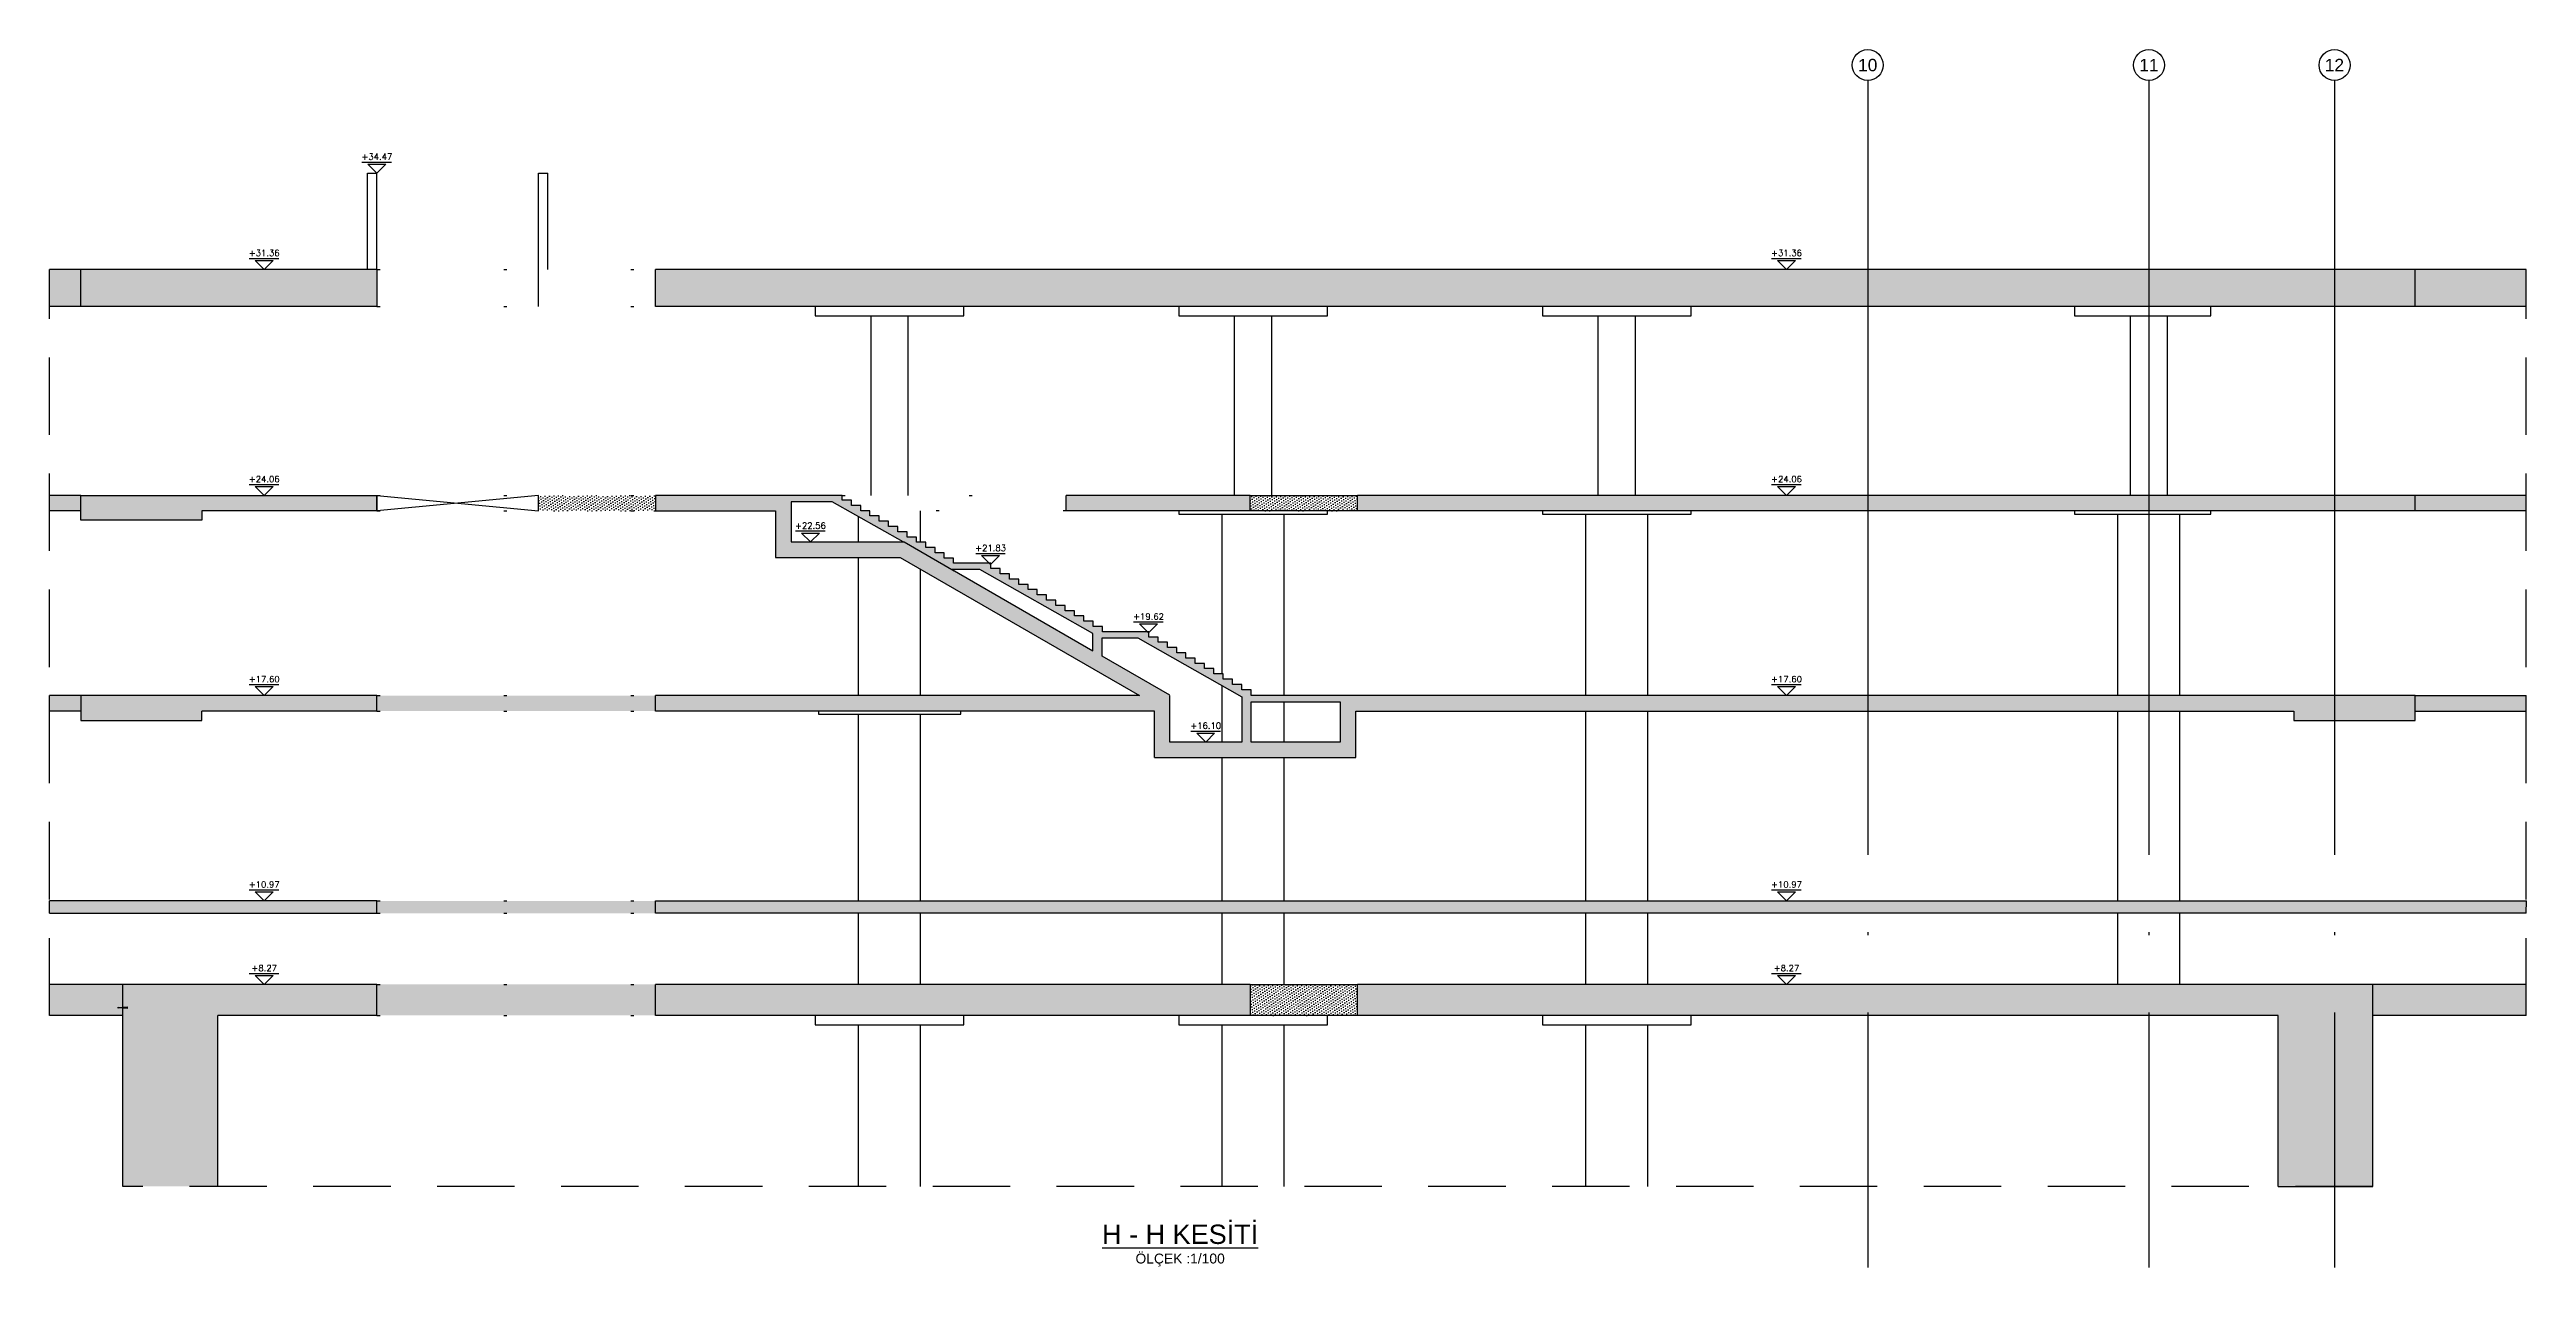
# Model space of a CAD drawing. Header units: millimetres. Extents: x 400392 to 401381, y 4543975 to 4544147.
# Drawn here: x 401219.4 to 401299.4, y 4544015.3 to 4544054.7 of the extents above; entities that cross this region are included whole.
import ezdxf
from ezdxf.enums import TextEntityAlignment as Align

# ---------------------------------------------------------------- set-up
doc = ezdxf.new("R2010")
doc.units = ezdxf.units.MM
for name, pattern in [('ACAD_ISO05W100', [33, 24, -3, 0, -3, 0, -3]), ('AKS', [3, 2.5, -0.25, 0, -0.25]), ('CIZGI', [0.4, 0.25, -0.15]), ('CONTINU', [0]), ('Dot', [4, 0, -4]), ('HIDDEN', [0.375, 0.25, -0.125])]:
    doc.linetypes.add(name, pattern=pattern)
for name, color, linetype in [('aks prota', 2, 'AKS'), ('caks prota', 4, 'Continuous'), ('görünüş prota', 4, 'Continuous'), ('iderzi_PROTA', 3, 'Continuous'), ('kesik prota', 2, 'CIZGI'), ('kesit prota', 1, 'Continuous'), ('kesit tarama prota', 252, 'Continuous'), ('kolon tarama prota', 252, 'Continuous'), ('kot prota', 4, 'Continuous'), ('PRT-CST-rc_level', 6, 'Continuous'), ('PRT-CST-rc_levermark', 4, 'Continuous'), ('st_s_su tutucu', 2, 'Continuous'), ('st_s_ölçü', 4, 'Continuous'), ('t35 prota', 3, 'Continuous'), ('taks prota', 7, 'Continuous'), ('tplan prota', 7, 'Continuous')]:
    doc.layers.add(name, color=color, linetype=linetype)
doc.styles.add('Arial', font='Arial.ttf')
doc.styles.add('OLCU', font='romanstw.shx')
doc.styles.add('TAKS', font='Arial Unicode.ttf')
pattern_1 = [(36, (401060.17728, 4543702.77292), (-0.014547592, 0.087543451), [0, -0.079375])]

msp = doc.modelspace()

# ---------------------------------------------------------------- texts
at = {"layer": 't35 prota', "style": 'Arial'}
msp.add_text('ÖLÇEK :1/100', height=0.32, rotation=0.01179, dxfattribs=at).set_placement((401255.91, 4544015.611), align=Align.MIDDLE)
at = {"layer": 'taks prota', "style": 'TAKS'}
for s, p in [('10', (401278.111, 4544054.166)), ('11', (401287.191, 4544054.166)), ('12', (401293.18, 4544054.166))]:
    msp.add_text(s, height=0.4, dxfattribs=at).set_placement(p, align=Align.MIDDLE_CENTER)
at = {"layer": 'tplan prota', "style": 'Arial'}
msp.add_text('%%UH - H KESİTİ', height=0.625, rotation=0.01179, dxfattribs=at).set_placement((401255.91, 4544016.486), align=Align.MIDDLE)

# ---------------------------------------------------------------- blocks, each defined once
blk = doc.blocks.new('KOTK5')
at = {"layer": 'PRT-CST-rc_levermark'}
blk.add_line((217, 160), (-213, 160), dxfattribs=at)
blk.add_lwpolyline([(130, 130), (-130, 130), (0, 0)], close=True, dxfattribs=at)
at = {"layer": 'PRT-CST-rc_level', "style": 'OLCU'}
blk.add_attdef('000.00', text='', height=90, dxfattribs=at).set_placement((0, 193), align=Align.CENTER)
blk = doc.blocks.new('D')
at = {"layer": 'st_s_su tutucu', "linetype": 'CONTINU', "ltscale": 0.2}
for p, q in [((-39988, 52508), (-39993, 52508)), ((-39993, 52508), (-39993, 52507)), ((-39993, 52507), (-39991, 52506)), ((-39991, 52499), (-39992, 52499)), ((-39992, 52499), (-39992, 52498)), ((-39992, 52498), (-39991, 52498)), ((-39991, 52489), (-39992, 52489)), ((-39992, 52489), (-39992, 52488)), ((-39992, 52488), (-39991, 52488)), ((-39991, 52479), (-39992, 52479)), ((-39992, 52479), (-39992, 52478)), ((-39992, 52478), (-39991, 52478)), ((-39992, 52468), (-39992, 52469)), ((-39992, 52469), (-39991, 52469)), ((-39991, 52468), (-39992, 52468)), ((-39991, 52506), (-39991, 52499)), ((-39991, 52498), (-39991, 52489)), ((-39991, 52488), (-39991, 52479)), ((-39991, 52469), (-39991, 52478)), ((-39991, 52459), (-39991, 52468)), ((-39990, 52506), (-39988, 52507)), ((-39990, 52499), (-39990, 52506)), ((-39989, 52499), (-39990, 52499)), ((-39990, 52489), (-39990, 52498)), ((-39990, 52498), (-39989, 52498)), ((-39989, 52489), (-39990, 52489)), ((-39990, 52479), (-39990, 52488)), ((-39990, 52488), (-39989, 52488)), ((-39989, 52479), (-39990, 52479)), ((-39990, 52478), (-39989, 52478)), ((-39990, 52478), (-39990, 52469)), ((-39990, 52469), (-39989, 52469)), ((-39989, 52468), (-39990, 52468)), ((-39990, 52468), (-39990, 52459)), ((-39989, 52498), (-39989, 52499)), ((-39989, 52488), (-39989, 52489)), ((-39989, 52478), (-39989, 52479)), ((-39989, 52469), (-39989, 52468)), ((-39988, 52507), (-39988, 52508)), ((-39993, 52449), (-39991, 52450)), ((-39993, 52448), (-39993, 52449)), ((-39988, 52448), (-39993, 52448)), ((-39992, 52458), (-39992, 52459)), ((-39992, 52459), (-39991, 52459)), ((-39991, 52458), (-39992, 52458)), ((-39991, 52450), (-39991, 52458)), ((-39990, 52459), (-39989, 52459)), ((-39989, 52458), (-39990, 52458)), ((-39990, 52458), (-39990, 52450)), ((-39990, 52450), (-39988, 52449)), ((-39989, 52459), (-39989, 52458)), ((-39988, 52449), (-39988, 52448))]:
    blk.add_line(p, q, dxfattribs=at)

# ---------------------------------------------------------------- hatches: boundary and pattern name
at = {"layer": 'kesit tarama prota'}
h = msp.add_hatch(color=256, dxfattribs=at)
h.dxf.hatch_style = 1
h.paths.add_polyline_path([(401220.418, 4544047.565), (401219.406, 4544047.565), (401219.406, 4544046.365), (401220.418, 4544046.365)])
h.paths.add_polyline_path([(401229.976, 4544047.565), (401220.418, 4544047.565), (401220.418, 4544046.365), (401229.976, 4544046.365)])
h = msp.add_hatch(color=256, dxfattribs=at)
h.dxf.hatch_style = 1
h.paths.add_polyline_path([(401295.782, 4544047.565), (401238.976, 4544047.565), (401238.976, 4544046.365), (401295.782, 4544046.365)])
h = msp.add_hatch(color=256, dxfattribs=at)
h.dxf.hatch_style = 1
h.paths.add_polyline_path([(401299.375, 4544047.565), (401295.782, 4544047.565), (401295.782, 4544046.365), (401299.375, 4544046.365)])
h = msp.add_hatch(color=256, dxfattribs=at)
h.dxf.hatch_style = 1
h.paths.add_polyline_path([(401220.415, 4544040.265), (401219.406, 4544040.265), (401219.406, 4544039.765), (401220.415, 4544039.765)])
h.paths.add_polyline_path([(401229.976, 4544040.265), (401220.415, 4544040.265), (401220.415, 4544039.465), (401224.328, 4544039.465), (401224.328, 4544039.765), (401229.976, 4544039.765)])
h = msp.add_hatch(dxfattribs=at)
h.set_pattern_fill('DOTS', color=2, scale=0.05, angle=36)
h.set_pattern_definition(pattern_1)
h.paths.add_polyline_path([(401238.976, 4544040.265), (401235.196, 4544040.265), (401235.196, 4544039.765), (401238.976, 4544039.765)])
h = msp.add_hatch(color=256, dxfattribs=at)
h.dxf.hatch_style = 1
h.paths.add_polyline_path([(401295.782, 4544033.805), (401258.199, 4544033.805), (401258.199, 4544033.995), (401257.899, 4544033.995), (401257.899, 4544034.165), (401257.599, 4544034.165), (401257.599, 4544034.335), (401257.299, 4544034.335), (401257.299, 4544034.505), (401256.999, 4544034.505), (401256.999, 4544034.675), (401256.699, 4544034.675), (401256.699, 4544034.845), (401256.399, 4544034.845), (401256.399, 4544035.015), (401256.099, 4544035.015), (401256.099, 4544035.185), (401255.799, 4544035.185), (401255.799, 4544035.355), (401255.499, 4544035.355), (401255.499, 4544035.525), (401255.199, 4544035.525), (401255.199, 4544035.695), (401254.899, 4544035.695), (401254.899, 4544035.865), (401253.399, 4544035.865), (401253.399, 4544036.035), (401253.099, 4544036.035), (401253.099, 4544036.205), (401252.799, 4544036.205), (401252.799, 4544036.375), (401252.499, 4544036.375), (401252.499, 4544036.545), (401252.199, 4544036.545), (401252.199, 4544036.715), (401251.899, 4544036.715), (401251.899, 4544036.885), (401251.599, 4544036.885), (401251.599, 4544037.055), (401251.299, 4544037.055), (401251.299, 4544037.225), (401250.999, 4544037.225), (401250.999, 4544037.395), (401250.699, 4544037.395), (401250.699, 4544037.565), (401250.399, 4544037.565), (401250.399, 4544037.735), (401250.099, 4544037.735), (401250.099, 4544037.905), (401249.799, 4544037.905), (401249.799, 4544038.075), (401248.596, 4544038.075), (401248.596, 4544038.245), (401248.296, 4544038.245), (401248.296, 4544038.415), (401247.996, 4544038.415), (401247.996, 4544038.585), (401247.696, 4544038.585), (401247.696, 4544038.755), (401247.396, 4544038.755), (401247.396, 4544038.925), (401247.096, 4544038.925), (401247.096, 4544039.095), (401246.796, 4544039.095), (401246.796, 4544039.265), (401246.496, 4544039.265), (401246.496, 4544039.435), (401246.196, 4544039.435), (401246.196, 4544039.605), (401245.896, 4544039.605), (401245.896, 4544039.775), (401245.596, 4544039.775), (401245.596, 4544039.945), (401245.296, 4544039.945), (401245.296, 4544040.115), (401244.996, 4544040.115), (401244.996, 4544040.265), (401238.976, 4544040.265), (401238.976, 4544039.765), (401242.847, 4544039.765), (401242.847, 4544038.265), (401246.87, 4544038.265), (401254.595, 4544033.805), (401238.976, 4544033.805), (401238.976, 4544033.305), (401255.082, 4544033.305), (401255.082, 4544031.805), (401261.582, 4544031.805), (401261.582, 4544033.305), (401291.869, 4544033.305), (401291.869, 4544033.005), (401295.782, 4544033.005)])
h.paths.add_polyline_path([(401248.546, 4544037.875), (401249.446, 4544037.875), (401253.091, 4544035.809), (401253.091, 4544035.251)], flags=16)
h.paths.add_polyline_path([(401253.391, 4544035.077), (401253.391, 4544035.665), (401254.546, 4544035.665), (401257.899, 4544033.765), (401257.899, 4544032.305), (401255.582, 4544032.305), (401255.582, 4544033.813)], flags=16)
h.paths.add_polyline_path([(401258.199, 4544033.605), (401261.082, 4544033.605), (401261.082, 4544032.305), (401258.199, 4544032.305)], flags=16)
h.paths.add_polyline_path([(401246.973, 4544038.765), (401243.347, 4544038.765), (401243.347, 4544040.065), (401244.679, 4544040.065)], flags=16)
h = msp.add_hatch(color=256, dxfattribs=at)
h.dxf.hatch_style = 1
h.paths.add_polyline_path([(401258.169, 4544040.265), (401252.229, 4544040.265), (401252.229, 4544039.765), (401258.169, 4544039.765)])
h.paths.add_polyline_path([(401295.782, 4544040.265), (401261.639, 4544040.265), (401261.639, 4544039.765), (401295.782, 4544039.765)])
h = msp.add_hatch(dxfattribs=at)
h.set_pattern_fill('DOTS', color=2, scale=0.05, angle=36)
h.set_pattern_definition(pattern_1)
h.paths.add_polyline_path([(401261.639, 4544040.265), (401258.169, 4544040.265), (401258.169, 4544039.765), (401261.639, 4544039.765)])
h = msp.add_hatch(color=256, dxfattribs=at)
h.dxf.hatch_style = 1
h.paths.add_polyline_path([(401299.375, 4544040.265), (401295.782, 4544040.265), (401295.782, 4544039.765), (401299.375, 4544039.765)])
h = msp.add_hatch(color=256, dxfattribs=at)
h.dxf.hatch_style = 1
h.paths.add_polyline_path([(401220.415, 4544033.805), (401219.406, 4544033.805), (401219.406, 4544033.305), (401220.415, 4544033.305)])
h.paths.add_polyline_path([(401229.976, 4544033.805), (401220.415, 4544033.805), (401220.415, 4544033.005), (401224.328, 4544033.005), (401224.328, 4544033.305), (401229.976, 4544033.305)])
h = msp.add_hatch(dxfattribs=at)
h.set_pattern_fill('DOTS', color=2, scale=0.05, angle=36)
h.set_pattern_definition(pattern_1)
h.paths.add_polyline_path([(401238.976, 4544033.805), (401229.976, 4544033.805), (401229.976, 4544033.305), (401238.976, 4544033.305)])
h = msp.add_hatch(color=256, dxfattribs=at)
h.dxf.hatch_style = 1
h.paths.add_polyline_path([(401299.375, 4544033.805), (401295.782, 4544033.805), (401295.782, 4544033.305), (401299.375, 4544033.305)])
h = msp.add_hatch(color=256, dxfattribs=at)
h.dxf.hatch_style = 1
h.paths.add_polyline_path([(401229.976, 4544027.175), (401219.406, 4544027.175), (401219.406, 4544026.775), (401229.976, 4544026.775)])
h = msp.add_hatch(dxfattribs=at)
h.set_pattern_fill('DOTS', color=2, scale=0.05, angle=36)
h.set_pattern_definition(pattern_1)
h.paths.add_polyline_path([(401238.976, 4544027.175), (401229.976, 4544027.175), (401229.976, 4544026.775), (401238.976, 4544026.775)])
h = msp.add_hatch(color=256, dxfattribs=at)
h.dxf.hatch_style = 1
h.paths.add_polyline_path([(401299.38, 4544027.175), (401238.976, 4544027.175), (401238.976, 4544026.775), (401299.375, 4544026.775)])
h = msp.add_hatch(color=256, dxfattribs=at)
h.dxf.hatch_style = 1
h.paths.add_polyline_path([(401224.835, 4544023.475), (401229.976, 4544023.475), (401229.976, 4544024.475), (401219.406, 4544024.475), (401219.406, 4544023.475), (401221.772, 4544023.475), (401221.772, 4544017.957), (401224.835, 4544017.957)])
h = msp.add_hatch(dxfattribs=at)
h.set_pattern_fill('DOTS', color=2, scale=0.05, angle=36)
h.set_pattern_definition(pattern_1)
h.paths.add_polyline_path([(401238.976, 4544024.475), (401229.976, 4544024.475), (401229.976, 4544023.475), (401238.976, 4544023.475)])
h = msp.add_hatch(color=256, dxfattribs=at)
h.dxf.hatch_style = 1
h.paths.add_polyline_path([(401258.169, 4544024.475), (401238.976, 4544024.475), (401238.976, 4544023.475), (401258.169, 4544023.475)])
h = msp.add_hatch(dxfattribs=at)
h.set_pattern_fill('DOTS', color=2, scale=0.05, angle=36)
h.set_pattern_definition(pattern_1)
h.paths.add_polyline_path([(401261.639, 4544024.475), (401258.169, 4544024.475), (401258.169, 4544023.475), (401261.639, 4544023.475)])
h = msp.add_hatch(color=256, dxfattribs=at)
h.dxf.hatch_style = 1
h.paths.add_polyline_path([(401294.421, 4544023.475), (401299.375, 4544023.475), (401299.375, 4544024.475), (401261.639, 4544024.475), (401261.639, 4544023.475), (401291.359, 4544023.475), (401291.359, 4544017.957), (401294.421, 4544017.957)])

# ---------------------------------------------------------------- linework, layer by layer
at = {"layer": 'aks prota', "ltscale": 10}
for p, q in [((401278.111, 4544053.666), (401278.111, 4544015.337)), ((401287.191, 4544053.666), (401287.191, 4544015.337)), ((401293.183, 4544053.666), (401293.183, 4544015.337))]:
    msp.add_line(p, q, dxfattribs=at)
at = {"layer": 'caks prota', "ltscale": 0.05}
for centre in [(401278.111, 4544054.166), (401287.191, 4544054.166), (401293.183, 4544054.166)]:
    msp.add_circle(centre, 0.5, dxfattribs=at)
at = {"layer": 'görünüş prota'}
for p, q in [((401245.93, 4544040.265), (401245.93, 4544046.065)), ((401247.13, 4544040.265), (401247.13, 4544046.065)), ((401257.669, 4544040.265), (401257.669, 4544046.065)), ((401258.869, 4544040.265), (401258.869, 4544046.065)), ((401269.411, 4544040.265), (401269.411, 4544046.065)), ((401270.611, 4544040.265), (401270.611, 4544046.065)), ((401286.591, 4544040.265), (401286.591, 4544046.065)), ((401287.791, 4544040.265), (401287.791, 4544046.065)), ((401245.53, 4544038.765), (401245.53, 4544039.583)), ((401247.53, 4544038.755), (401247.53, 4544039.765)), ((401257.269, 4544034.505), (401257.269, 4544039.665)), ((401259.269, 4544033.805), (401259.269, 4544039.665)), ((401269.011, 4544033.805), (401269.011, 4544039.665)), ((401271.011, 4544033.805), (401271.011, 4544039.665)), ((401286.191, 4544033.805), (401286.191, 4544039.665)), ((401288.191, 4544033.805), (401288.191, 4544039.665)), ((401245.53, 4544033.805), (401245.53, 4544038.265)), ((401247.53, 4544033.805), (401247.53, 4544037.884)), ((401257.269, 4544032.305), (401257.269, 4544034.122)), ((401259.269, 4544032.305), (401259.269, 4544033.605)), ((401245.53, 4544027.175), (401245.53, 4544033.205)), ((401247.53, 4544027.175), (401247.53, 4544033.205)), ((401269.011, 4544027.175), (401269.011, 4544033.305)), ((401271.011, 4544027.175), (401271.011, 4544033.305)), ((401286.191, 4544027.175), (401286.191, 4544033.305)), ((401288.191, 4544027.175), (401288.191, 4544033.305)), ((401257.269, 4544027.175), (401257.269, 4544031.805)), ((401259.269, 4544027.175), (401259.269, 4544031.805)), ((401245.53, 4544024.475), (401245.53, 4544026.775)), ((401247.53, 4544024.475), (401247.53, 4544026.775)), ((401257.269, 4544024.475), (401257.269, 4544026.775)), ((401259.269, 4544024.475), (401259.269, 4544026.775)), ((401269.011, 4544024.475), (401269.011, 4544026.775)), ((401271.011, 4544024.475), (401271.011, 4544026.775)), ((401286.191, 4544024.475), (401286.191, 4544026.775)), ((401288.191, 4544024.475), (401288.191, 4544026.775)), ((401245.53, 4544017.957), (401245.53, 4544023.175)), ((401247.53, 4544017.957), (401247.53, 4544023.175)), ((401257.269, 4544017.957), (401257.269, 4544023.175)), ((401259.269, 4544017.957), (401259.269, 4544023.175)), ((401269.011, 4544017.957), (401269.011, 4544023.175)), ((401271.011, 4544017.957), (401271.011, 4544023.175))]:
    msp.add_line(p, q, dxfattribs=at)
for points in [[(401229.676, 4544047.565), (401229.676, 4544050.675)], [(401229.676, 4544050.675), (401229.976, 4544050.675)], [(401229.976, 4544047.565), (401229.976, 4544050.675)], [(401235.196, 4544046.365), (401235.196, 4544050.675)], [(401235.196, 4544050.675), (401235.496, 4544050.675)], [(401235.496, 4544047.565), (401235.496, 4544050.675)], [(401244.13, 4544046.365), (401244.13, 4544046.065), (401248.93, 4544046.065), (401248.93, 4544046.365)], [(401255.869, 4544046.365), (401255.869, 4544046.065), (401260.669, 4544046.065), (401260.669, 4544046.365)], [(401267.608, 4544046.365), (401267.608, 4544046.065), (401272.408, 4544046.065), (401272.408, 4544046.365)], [(401284.787, 4544046.365), (401284.787, 4544046.065), (401289.187, 4544046.065), (401289.187, 4544046.365)], [(401258.169, 4544040.265), (401261.639, 4544040.265)], [(401255.869, 4544039.765), (401255.869, 4544039.665), (401260.669, 4544039.665), (401260.669, 4544039.765)], [(401261.639, 4544039.765), (401258.169, 4544039.765)], [(401267.608, 4544039.765), (401267.608, 4544039.665), (401272.408, 4544039.665), (401272.408, 4544039.765)], [(401284.787, 4544039.765), (401284.787, 4544039.665), (401289.187, 4544039.665), (401289.187, 4544039.765)], [(401244.23, 4544033.305), (401244.23, 4544033.205), (401248.83, 4544033.205), (401248.83, 4544033.305)], [(401258.169, 4544024.475), (401261.639, 4544024.475)], [(401244.13, 4544023.475), (401244.13, 4544023.175), (401248.93, 4544023.175), (401248.93, 4544023.475)], [(401255.869, 4544023.475), (401255.869, 4544023.175), (401260.669, 4544023.175), (401260.669, 4544023.475)], [(401261.639, 4544023.475), (401258.169, 4544023.475)], [(401267.61, 4544023.475), (401267.61, 4544023.175), (401272.41, 4544023.175), (401272.41, 4544023.475)]]:
    msp.add_lwpolyline(points, dxfattribs=at)
at = {"layer": 'görünüş prota', "color": 4, "linetype": 'Dot'}
for points in [[(401229.976, 4544047.565), (401238.976, 4544047.565)], [(401229.976, 4544046.365), (401238.976, 4544046.365)], [(401229.976, 4544040.265), (401238.976, 4544040.265)], [(401244.996, 4544040.265), (401252.229, 4544040.265)], [(401229.976, 4544039.765), (401238.976, 4544039.765)], [(401252.229, 4544039.765), (401245.896, 4544039.765)], [(401229.976, 4544033.805), (401238.976, 4544033.805)], [(401229.976, 4544033.305), (401238.976, 4544033.305)], [(401229.976, 4544027.175), (401238.976, 4544027.175)], [(401229.976, 4544026.775), (401238.976, 4544026.775)], [(401229.976, 4544024.475), (401238.976, 4544024.475)], [(401229.976, 4544023.475), (401238.976, 4544023.475)]]:
    msp.add_lwpolyline(points, dxfattribs=at)
at = {"layer": 'iderzi_PROTA', "linetype": 'ACAD_ISO05W100', "ltscale": 2}
for p, q in [((401221.772, 4544023.475), (401221.772, 4544024.475)), ((401294.421, 4544023.475), (401294.421, 4544024.475))]:
    msp.add_line(p, q, dxfattribs=at)
at = {"layer": 'kesik prota', "ltscale": 10}
msp.add_line((401294.421, 4544017.957), (401221.772, 4544017.957), dxfattribs=at)
at = {"layer": 'kesik prota', "linetype": 'HIDDEN', "ltscale": 10}
for points in [[(401219.406, 4544023.475), (401219.406, 4544047.565)], [(401299.375, 4544023.475), (401299.375, 4544047.565)]]:
    msp.add_lwpolyline(points, dxfattribs=at)
at = {"layer": 'kesik prota', "ltscale": 10}
msp.add_lwpolyline([(401246.973, 4544038.765), (401247.004, 4544038.765), (401248.61, 4544037.838)], dxfattribs=at)
at = {"layer": 'kesit prota', "color": 1}
for p, q in [((401229.976, 4544047.565), (401219.406, 4544047.565)), ((401229.976, 4544047.565), (401229.976, 4544046.365)), ((401299.375, 4544047.565), (401238.976, 4544047.565)), ((401238.976, 4544046.365), (401238.976, 4544047.565)), ((401229.976, 4544046.365), (401219.406, 4544046.365)), ((401299.375, 4544046.365), (401238.976, 4544046.365)), ((401258.169, 4544040.265), (401252.229, 4544040.265)), ((401252.229, 4544039.765), (401252.229, 4544040.265)), ((401258.169, 4544039.765), (401258.169, 4544040.265)), ((401299.375, 4544040.265), (401261.639, 4544040.265)), ((401261.639, 4544039.765), (401261.639, 4544040.265)), ((401295.782, 4544039.765), (401295.782, 4544040.265)), ((401258.169, 4544039.765), (401252.229, 4544039.765)), ((401299.375, 4544039.765), (401261.639, 4544039.765)), ((401220.415, 4544033.805), (401219.406, 4544033.805)), ((401229.976, 4544033.305), (401229.976, 4544033.805)), ((401238.976, 4544033.305), (401238.976, 4544033.805)), ((401220.415, 4544033.305), (401219.406, 4544033.305)), ((401229.976, 4544033.305), (401224.328, 4544033.305)), ((401255.082, 4544033.305), (401238.976, 4544033.305)), ((401255.082, 4544031.805), (401255.082, 4544033.305)), ((401261.582, 4544031.805), (401261.582, 4544033.305)), ((401255.082, 4544031.805), (401261.582, 4544031.805)), ((401229.976, 4544024.475), (401219.406, 4544024.475)), ((401229.976, 4544023.475), (401229.976, 4544024.475)), ((401258.169, 4544024.475), (401238.976, 4544024.475)), ((401238.976, 4544023.475), (401238.976, 4544024.475)), ((401258.169, 4544024.475), (401258.169, 4544023.475)), ((401299.375, 4544024.475), (401261.639, 4544024.475)), ((401261.639, 4544023.475), (401261.639, 4544024.475)), ((401221.772, 4544023.475), (401219.406, 4544023.475)), ((401221.772, 4544017.957), (401221.772, 4544023.475)), ((401229.976, 4544023.475), (401224.835, 4544023.475)), ((401224.835, 4544017.957), (401224.835, 4544023.475)), ((401258.169, 4544023.475), (401238.976, 4544023.475)), ((401291.359, 4544023.475), (401261.639, 4544023.475)), ((401291.359, 4544017.957), (401291.359, 4544023.475)), ((401299.375, 4544023.475), (401294.421, 4544023.475)), ((401294.421, 4544017.957), (401294.421, 4544023.475))]:
    msp.add_line(p, q, dxfattribs=at)
at = {"layer": 'kesit prota'}
for p, q in [((401220.418, 4544046.365), (401220.418, 4544047.565)), ((401295.782, 4544046.365), (401295.782, 4544047.565))]:
    msp.add_line(p, q, dxfattribs=at)
at = {"layer": 'kesit prota', "color": 1}
for points in [[(401220.415, 4544040.265), (401219.406, 4544040.265)], [(401220.415, 4544039.765), (401219.406, 4544039.765)], [(401242.847, 4544039.765), (401242.847, 4544038.265), (401246.87, 4544038.265), (401254.595, 4544033.805), (401238.976, 4544033.805)], [(401249.446, 4544037.875), (401248.546, 4544037.875), (401253.091, 4544035.251), (401253.091, 4544035.809), (401249.446, 4544037.875)], [(401255.582, 4544033.813), (401253.391, 4544035.077), (401253.391, 4544035.665), (401254.546, 4544035.665), (401257.899, 4544033.765), (401257.899, 4544032.305)], [(401257.899, 4544032.305), (401255.582, 4544032.305), (401255.582, 4544033.805)]]:
    msp.add_lwpolyline(points, dxfattribs=at)
for points in [[(401220.415, 4544040.265), (401229.976, 4544040.265), (401229.976, 4544039.765), (401224.328, 4544039.765), (401224.328, 4544039.465), (401220.415, 4544039.465)], [(401246.973, 4544038.765), (401244.679, 4544040.065), (401243.347, 4544040.065), (401243.347, 4544038.765)], [(401258.199, 4544033.605), (401261.082, 4544033.605), (401261.082, 4544032.305), (401258.199, 4544032.305)]]:
    msp.add_lwpolyline(points, close=True, dxfattribs=at)
at = {"layer": 'kesit prota'}
for points in [[(401261.582, 4544033.305), (401291.869, 4544033.305), (401291.869, 4544033.005), (401295.782, 4544033.005), (401295.782, 4544033.805), (401258.199, 4544033.805), (401258.199, 4544033.995), (401257.899, 4544033.995), (401257.899, 4544034.165), (401257.599, 4544034.165), (401257.599, 4544034.335), (401257.299, 4544034.335), (401257.299, 4544034.505), (401256.999, 4544034.505), (401256.999, 4544034.675), (401256.699, 4544034.675), (401256.699, 4544034.845), (401256.399, 4544034.845), (401256.399, 4544035.015), (401256.099, 4544035.015), (401256.099, 4544035.185), (401255.799, 4544035.185), (401255.799, 4544035.355), (401255.499, 4544035.355), (401255.499, 4544035.525), (401255.199, 4544035.525), (401255.199, 4544035.695), (401254.899, 4544035.695), (401254.899, 4544035.865), (401253.399, 4544035.865), (401253.399, 4544036.035), (401253.099, 4544036.035), (401253.099, 4544036.205), (401252.799, 4544036.205), (401252.799, 4544036.375), (401252.499, 4544036.375), (401252.499, 4544036.545), (401252.199, 4544036.545), (401252.199, 4544036.715), (401251.899, 4544036.715), (401251.899, 4544036.885), (401251.599, 4544036.885), (401251.599, 4544037.055), (401251.299, 4544037.055), (401251.299, 4544037.225), (401250.999, 4544037.225), (401250.999, 4544037.395), (401250.699, 4544037.395), (401250.699, 4544037.565), (401250.399, 4544037.565), (401250.399, 4544037.735), (401250.099, 4544037.735), (401250.099, 4544037.905), (401249.799, 4544037.905), (401249.799, 4544038.075), (401248.596, 4544038.075), (401248.596, 4544038.245), (401248.296, 4544038.245), (401248.296, 4544038.415), (401247.996, 4544038.415), (401247.996, 4544038.585), (401247.696, 4544038.585), (401247.696, 4544038.755), (401247.396, 4544038.755), (401247.396, 4544038.925), (401247.096, 4544038.925), (401247.096, 4544039.095), (401246.796, 4544039.095), (401246.796, 4544039.265), (401246.496, 4544039.265), (401246.496, 4544039.435), (401246.196, 4544039.435), (401246.196, 4544039.605), (401245.896, 4544039.605), (401245.896, 4544039.775), (401245.596, 4544039.775), (401245.596, 4544039.945), (401245.296, 4544039.945), (401245.296, 4544040.115), (401244.996, 4544040.115), (401244.996, 4544040.265), (401238.976, 4544040.265), (401238.976, 4544039.765), (401242.847, 4544039.765)], [(401229.976, 4544033.805), (401220.415, 4544033.805), (401220.415, 4544033.005), (401224.328, 4544033.005), (401224.328, 4544033.305)], [(401295.782, 4544033.805), (401299.375, 4544033.805)], [(401295.782, 4544033.305), (401299.375, 4544033.305)], [(401219.406, 4544026.775), (401229.976, 4544026.775), (401229.976, 4544027.175), (401219.406, 4544027.175)], [(401299.375, 4544026.775), (401238.976, 4544026.775), (401238.976, 4544027.175), (401299.38, 4544027.175)], [(401299.375, 4544026.775), (401299.38, 4544027.175)], [(401299.375, 4544023.475), (401299.375, 4544024.475)]]:
    msp.add_lwpolyline(points, dxfattribs=at)
at = {"layer": 'kesit tarama prota'}
for points in [[(401219.406, 4544046.365), (401219.406, 4544047.565)], [(401299.375, 4544046.365), (401299.375, 4544047.565)], [(401219.406, 4544039.765), (401219.406, 4544040.265)], [(401299.375, 4544039.765), (401299.375, 4544040.265)], [(401219.406, 4544033.305), (401219.406, 4544033.805)], [(401299.375, 4544033.305), (401299.375, 4544033.805)], [(401219.406, 4544026.775), (401219.406, 4544027.175)], [(401291.359, 4544017.957), (401294.421, 4544017.957)]]:
    msp.add_lwpolyline(points, dxfattribs=at)
at = {"layer": 'kolon tarama prota', "color": 2}
msp.add_lwpolyline([(401229.976, 4544039.765), (401229.976, 4544040.265), (401235.196, 4544039.765), (401235.196, 4544040.265), (401229.976, 4544039.765), (401229.976, 4544040.265)], dxfattribs=at)

# ---------------------------------------------------------------- block references
at = {"layer": 'kot prota', "linetype": 'CONTINU', "ltscale": 0.1}
ref = msp.add_blockref('KOTK5', (401229.976, 4544050.675), dxfattribs=dict(at, xscale=-0.002222222222222221, yscale=0.002222222222222221, zscale=0.002222222222222222, rotation=1.399620875197627e-05))
ref.add_attrib('000.00', '+34.47', dxfattribs={"layer": 'PRT-CST-rc_level', "height": 0.2, "rotation": 0.00001, "style": 'OLCU'}).set_placement((401229.976, 4544051.104), align=Align.CENTER)
ref = msp.add_blockref('KOTK5', (401226.338, 4544047.565), dxfattribs=dict(at, xscale=-0.002222222222222222, yscale=0.002222222222222222, zscale=0.002222222222222222, rotation=359.9999999999902))
ref.add_attrib('000.00', '+31.36', dxfattribs={"layer": 'PRT-CST-rc_level', "height": 0.2, "style": 'OLCU'}).set_placement((401226.338, 4544047.994), align=Align.CENTER)
ref = msp.add_blockref('KOTK5', (401275.489, 4544047.565), dxfattribs=dict(at, xscale=-0.002222222222222222, yscale=0.002222222222222222, zscale=0.002222222222222222, rotation=359.9999999999902))
ref.add_attrib('000.00', '+31.36', dxfattribs={"layer": 'PRT-CST-rc_level', "height": 0.2, "style": 'OLCU'}).set_placement((401275.489, 4544047.994), align=Align.CENTER)
ref = msp.add_blockref('KOTK5', (401226.338, 4544040.265), dxfattribs=dict(at, xscale=-0.002222222222222222, yscale=0.002222222222222222, zscale=0.002222222222222222, rotation=359.9999999999902))
ref.add_attrib('000.00', '+24.06', dxfattribs={"layer": 'PRT-CST-rc_level', "height": 0.2, "style": 'OLCU'}).set_placement((401226.338, 4544040.694), align=Align.CENTER)
ref = msp.add_blockref('KOTK5', (401275.489, 4544040.265), dxfattribs=dict(at, xscale=-0.002222222222222222, yscale=0.002222222222222222, zscale=0.002222222222222222, rotation=359.9999999999902))
ref.add_attrib('000.00', '+24.06', dxfattribs={"layer": 'PRT-CST-rc_level', "height": 0.2, "style": 'OLCU'}).set_placement((401275.489, 4544040.694), align=Align.CENTER)
ref = msp.add_blockref('KOTK5', (401243.974, 4544038.765), dxfattribs=dict(at, xscale=-0.002222222222222222, yscale=0.002222222222222222, zscale=0.002222222222222222, rotation=359.9999999999902))
ref.add_attrib('000.00', '+22.56', dxfattribs={"layer": 'PRT-CST-rc_level', "height": 0.2, "style": 'OLCU'}).set_placement((401243.974, 4544039.194), align=Align.CENTER)
ref = msp.add_blockref('KOTK5', (401249.791, 4544038.038), dxfattribs=dict(at, xscale=-0.002222222222222222, yscale=0.002222222222222222, zscale=0.002222222222222222, rotation=359.9999999999902))
ref.add_attrib('000.00', '+21.83', dxfattribs={"layer": 'PRT-CST-rc_level', "height": 0.2, "style": 'OLCU'}).set_placement((401249.791, 4544038.467), align=Align.CENTER)
ref = msp.add_blockref('KOTK5', (401254.891, 4544035.828), dxfattribs=dict(at, xscale=-0.002222222222222222, yscale=0.002222222222222222, zscale=0.002222222222222222, rotation=359.9999999999902))
ref.add_attrib('000.00', '+19.62', dxfattribs={"layer": 'PRT-CST-rc_level', "height": 0.2, "style": 'OLCU'}).set_placement((401254.891, 4544036.257), align=Align.CENTER)
ref = msp.add_blockref('KOTK5', (401226.338, 4544033.805), dxfattribs=dict(at, xscale=-0.002222222222222222, yscale=0.002222222222222222, zscale=0.002222222222222222, rotation=359.9999999999902))
ref.add_attrib('000.00', '+17.60', dxfattribs={"layer": 'PRT-CST-rc_level', "height": 0.2, "style": 'OLCU'}).set_placement((401226.338, 4544034.234), align=Align.CENTER)
ref = msp.add_blockref('KOTK5', (401275.489, 4544033.805), dxfattribs=dict(at, xscale=-0.002222222222222222, yscale=0.002222222222222222, zscale=0.002222222222222222, rotation=359.9999999999902))
ref.add_attrib('000.00', '+17.60', dxfattribs={"layer": 'PRT-CST-rc_level', "height": 0.2, "style": 'OLCU'}).set_placement((401275.489, 4544034.234), align=Align.CENTER)
ref = msp.add_blockref('KOTK5', (401256.736, 4544032.305), dxfattribs=dict(at, xscale=-0.002222222222222222, yscale=0.002222222222222222, zscale=0.002222222222222222, rotation=359.9999999999902))
ref.add_attrib('000.00', '+16.10', dxfattribs={"layer": 'PRT-CST-rc_level', "height": 0.2, "style": 'OLCU'}).set_placement((401256.736, 4544032.734), align=Align.CENTER)
ref = msp.add_blockref('KOTK5', (401226.338, 4544027.175), dxfattribs=dict(at, xscale=-0.002222222222222222, yscale=0.002222222222222222, zscale=0.002222222222222222, rotation=359.9999999999902))
ref.add_attrib('000.00', '+10.97', dxfattribs={"layer": 'PRT-CST-rc_level', "height": 0.2, "style": 'OLCU'}).set_placement((401226.338, 4544027.604), align=Align.CENTER)
ref = msp.add_blockref('KOTK5', (401275.489, 4544027.175), dxfattribs=dict(at, xscale=-0.002222222222222222, yscale=0.002222222222222222, zscale=0.002222222222222222, rotation=359.9999999999902))
ref.add_attrib('000.00', '+10.97', dxfattribs={"layer": 'PRT-CST-rc_level', "height": 0.2, "style": 'OLCU'}).set_placement((401275.489, 4544027.604), align=Align.CENTER)
ref = msp.add_blockref('KOTK5', (401226.338, 4544024.475), dxfattribs=dict(at, xscale=-0.002222222222222222, yscale=0.002222222222222222, zscale=0.002222222222222222, rotation=359.9999999999902))
ref.add_attrib('000.00', '+8.27', dxfattribs={"layer": 'PRT-CST-rc_level', "height": 0.2, "style": 'OLCU'}).set_placement((401226.338, 4544024.904), align=Align.CENTER)
ref = msp.add_blockref('KOTK5', (401275.489, 4544024.475), dxfattribs=dict(at, xscale=-0.002222222222222222, yscale=0.002222222222222222, zscale=0.002222222222222222, rotation=359.9999999999902))
ref.add_attrib('000.00', '+8.27', dxfattribs={"layer": 'PRT-CST-rc_level', "height": 0.2, "style": 'OLCU'}).set_placement((401275.489, 4544024.904), align=Align.CENTER)
at = {"layer": 'st_s_ölçü', "xscale": 0.004999999999999998, "yscale": 0.004999999999999998, "zscale": 0.004999999999999998, "rotation": 270}
msp.add_blockref('D', (400959.381, 4543823.774), dxfattribs=at)

msp.set_redraw_order([(e.dxf.handle, doc.entitydb.next_handle()) for e in msp.query("TEXT MTEXT ATTDEF DIMENSION ARC_DIMENSION")])  # texts and dimensions are drawn at this point

doc.saveas('drawing.dxf')
